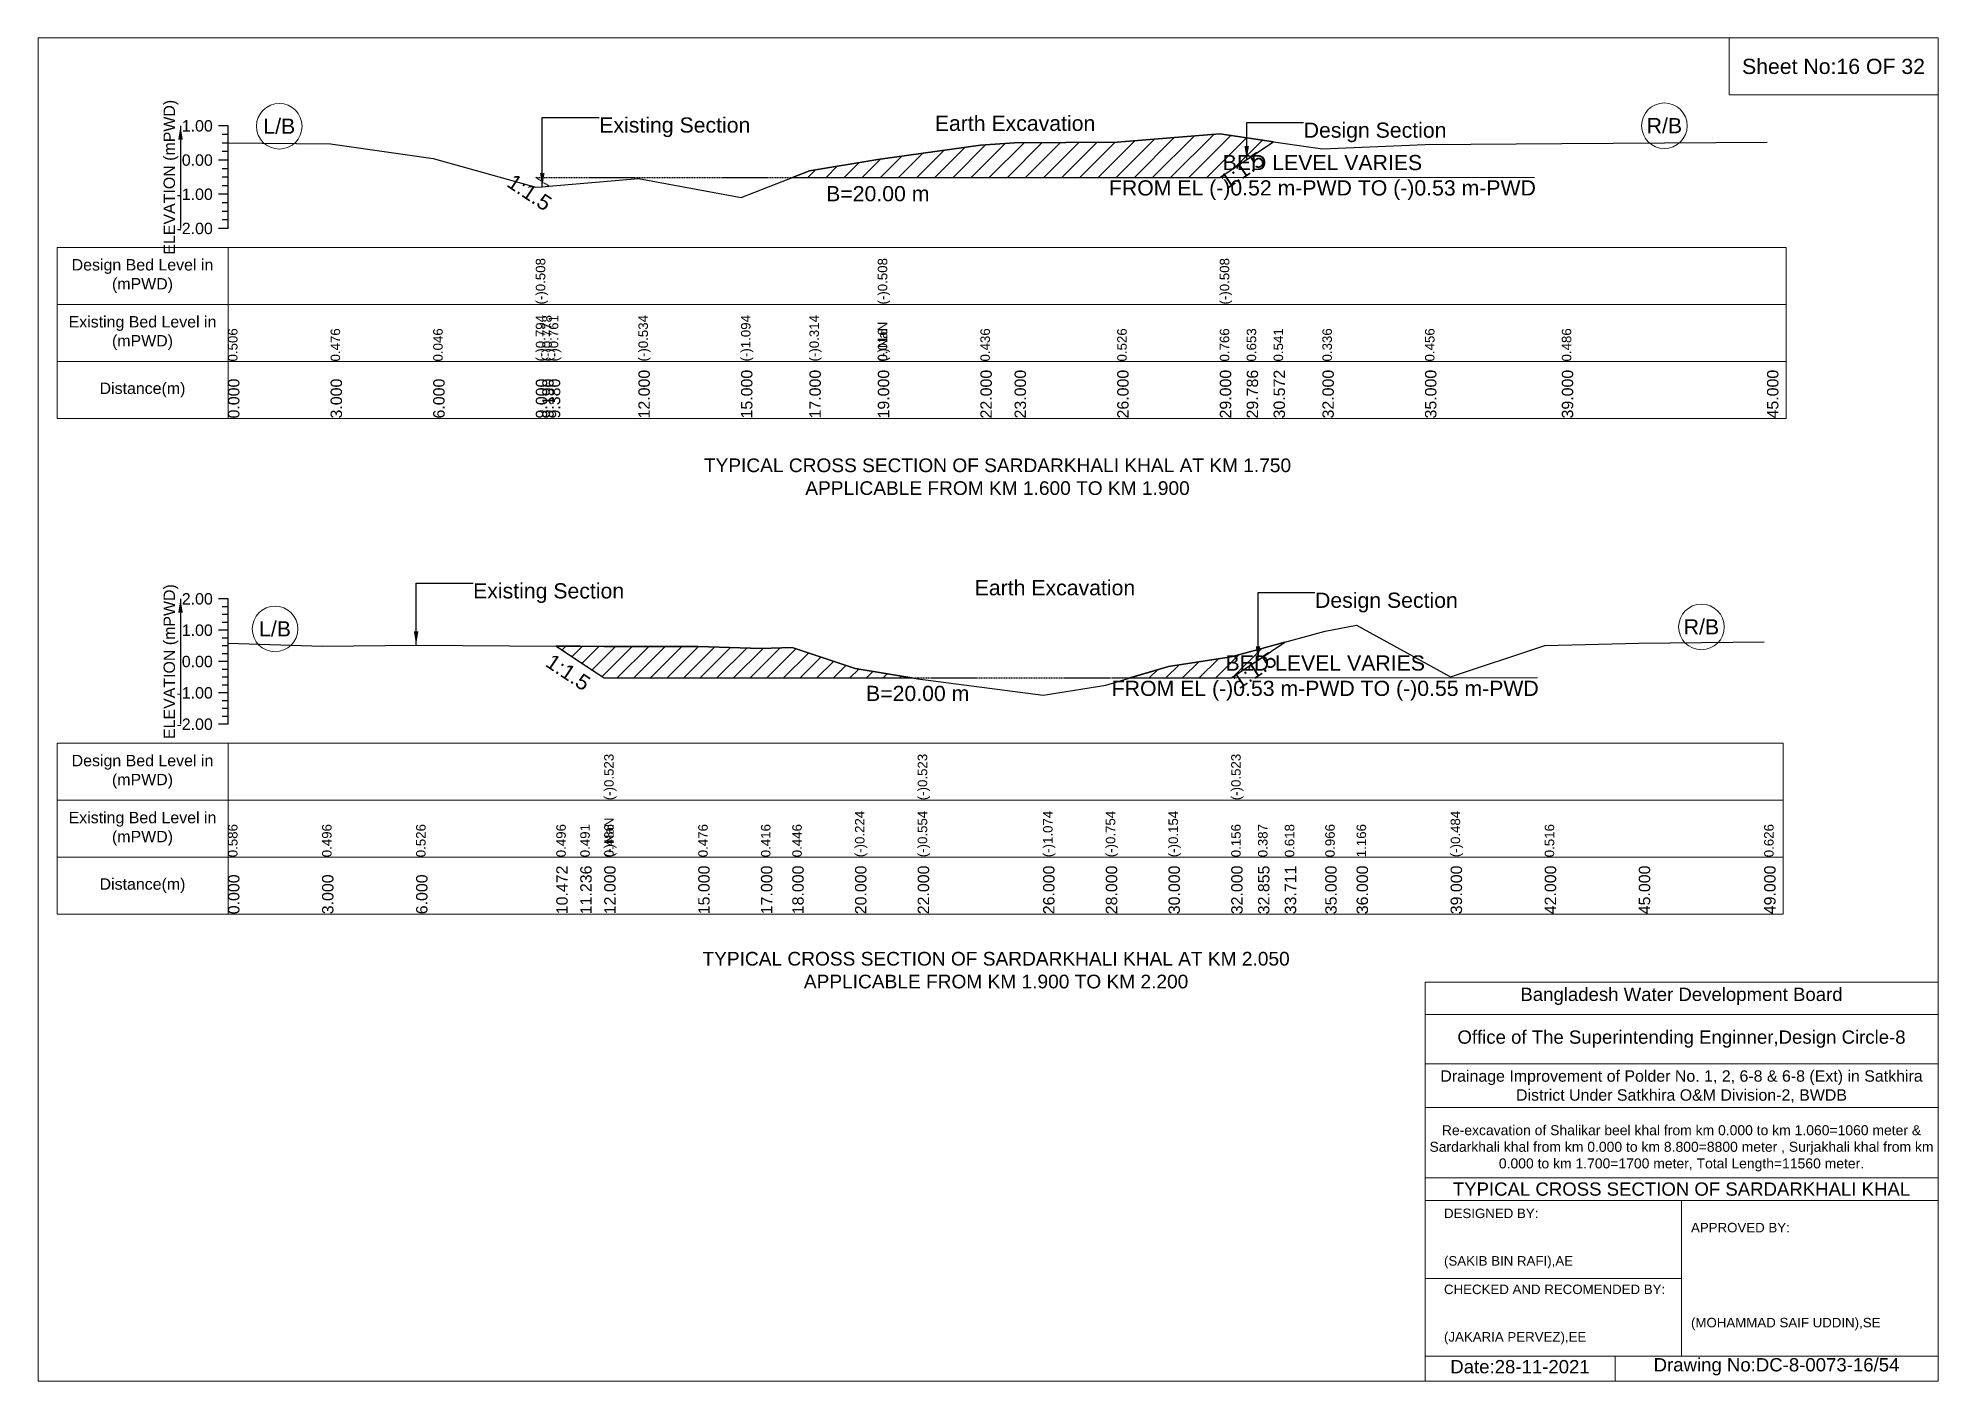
# Model space of a CAD drawing. Header units: inches. Extents: x 93000 to 416000, y -4242 to 0.
# Drawn here: x 250000 to 256000, y -4242 to 0 of the extents above; entities that cross this region are included whole.
import ezdxf

# ---------------------------------------------------------------- set-up
doc = ezdxf.new("R2010")
doc.units = ezdxf.units.IN
doc.header["$LTSCALE"] = 7
doc.header["$MEASUREMENT"] = 0
doc.linetypes.add('DASHED', pattern=[0.75, 0.5, -0.25])
for name, color, linetype, lineweight in [('Cross section Data Border', 7, 'Continuous', 9), ('Cross Section Labels', 7, 'Continuous', 9), ('Design_Bed_Level for Xsection', 7, 'DASHED', 25), ('Existing_Bed_Level for Xsection', 7, 'Continuous', 25), ('Long Section Labels', 7, 'Continuous', 9)]:
    doc.layers.add(name, color=color, linetype=linetype, lineweight=lineweight)
doc.styles.get("Standard").update_dxf_attribs({"font": 'arial.ttf'})
doc.dimstyles.get("Standard").update_dxf_attribs({"dimtxt": 0.18, "dimasz": 0.18, "dimexe": 0.18, "dimexo": 0.0625, "dimgap": 0.09, "dimtad": 0, "dimtih": 1, "dimtoh": 1, "dimdec": 4, "dimzin": 0, "dimdsep": 46, "dimtxsty": 'Standard', "dimcen": 0.09, "dimadec": 0, "dimazin": 0, "dimtfac": 1, "dimtdec": 4, "dimtofl": 0, "dimtmove": 0, "dimatfit": 3, "dimfxl": 0, "dimtolj": 1, "dimtzin": 0, "dimarcsym": 0})

msp = doc.modelspace()

# ---------------------------------------------------------------- texts
at = {"layer": 'Cross section Data Border', "attachment_point": 5}
for s, insert, char_height in [('Sheet No:16 OF 32', (255670, -90), 48), ('Bangladesh Water Development Board', (255190, -3027), 42), ('Office of The Superintending Enginner,Design Circle-8', (255190, -3162), 42)]:
    msp.add_mtext(s, dxfattribs=dict(at, insert=insert, char_height=char_height))
at = {"layer": 'Cross section Data Border'}
for s, insert, char_height, width, attachment_point in [('Design Bed Level in (mPWD)', (250330, -751.8), 36, 480, 5), ('Existing Bed Level in (mPWD)', (250330, -931.8), 36, 480, 5), ('Distance(m)', (250330, -1111.8), 36, 480, 5), ('Design Bed Level in (mPWD)', (250330, -2317.7), 36, 480, 5), ('Existing Bed Level in (mPWD)', (250330, -2497.7), 36, 480, 5), ('Distance(m)', (250330, -2677.7), 36, 480, 5), ('Drainage Improvement of Polder No. 1, 2, 6-8 & 6-8 (Ext) in Satkhira District Under Satkhira O&M Division-2, BWDB', (255190, -3312), 36, 1680, 5), ('Re-excavation of Shalikar beel khal from km 0.000 to km 1.060=1060 meter & Sardarkhali khal from km 0.000 to km 8.800=8800 meter , Surjakhali khal from km 0.000 to km 1.700=1700 meter, Total Length=11560 meter.', (255190, -3507), 31.4683, 1620, 5), ('TYPICAL CROSS SECTION OF SARDARKHALI KHAL', (255190, -3636), 42, 1680, 5), ('DESIGNED BY:\\P\\P\\P(SAKIB BIN RAFI),AE', (254440, -3792), 30, 840, 4), ('APPROVED BY:\\P\\P\\P\\P\\P\\P(MOHAMMAD SAIF UDDIN),SE', (255220, -3912), 30, 840, 4), ('CHECKED AND RECOMENDED BY:\\P\\P\\P(JAKARIA PERVEZ),EE', (254440, -4032), 30, 840, 4), ('Date:28-11-2021', (254680, -4197), 42, 840, 5), ('Drawing No:DC-8-0073-16/54', (255490, -4197), 42, 1320, 5)]:
    msp.add_mtext(s, dxfattribs=dict(at, insert=insert, char_height=char_height, width=width, attachment_point=attachment_point))
at = {"layer": 'Cross Section Labels'}
for s, insert, char_height, attachment_point in [('L/B', (250762, -278.8), 48, 5), ('Existing Section', (251772.5, -250.8), 48, 1), ('Earth Excavation', (252832, -245.4), 48, 1), ('Design Section', (253996.9, -267), 48, 1), ('R/B', (255136, -277.2), 48, 5), ('BED LEVEL VARIES \\PFROM EL (-)0.52 m-PWD TO (-)0.53 m-PWD', (254056, -440.7), 48, 5), ('B=20.00 m', (252652, -467.7), 48, 2), ('TYPICAL CROSS SECTION OF SARDARKHALI KHAL AT KM 1.750\\PAPPLICABLE FROM KM 1.600 TO KM 1.900', (253030, -1386), 43.2, 5), ('Existing Section', (251374, -1722.2), 48, 1), ('Earth Excavation', (252958, -1712.3), 48, 1), ('Design Section', (254032.7, -1751.9), 48, 1), ('L/B', (250748.5, -1866.6), 48, 5), ('R/B', (255253, -1860.2), 48, 5), ('BED LEVEL VARIES \\PFROM EL (-)0.53 m-PWD TO (-)0.55 m-PWD', (254065, -2021.4), 48, 5), ('B=20.00 m', (252778, -2046.2), 48, 2), ('TYPICAL CROSS SECTION OF SARDARKHALI KHAL AT KM 2.050\\PAPPLICABLE FROM KM 1.900 TO KM 2.200', (253025.5, -2944.5), 43.2, 5)]:
    msp.add_mtext(s, dxfattribs=dict(at, insert=insert, char_height=char_height, attachment_point=attachment_point))
at = {"layer": 'Cross Section Labels', "char_height": 48, "attachment_point": 2}
for insert, rotation in [((253789.9, -397.6), 33.69007), ((251565.5, -467.8), 326.30993), ((251687.6, -1983.4), 326.30993), ((253827.9, -1977.3), 33.69007)]:
    msp.add_mtext('1:1.5', dxfattribs=dict(at, insert=insert, rotation=rotation))
at = {"layer": 'Existing_Bed_Level for Xsection', "char_height": 36, "attachment_point": 5, "rotation": 90}
for insert in [(250420, -439.8), (250420, -1969.7)]:
    msp.add_mtext('ELEVATION (mPWD)', dxfattribs=dict(at, insert=insert))
at = {"layer": 'Existing_Bed_Level for Xsection', "char_height": 36, "attachment_point": 6}
for s, insert in [('1.00', (250552, -277.8)), ('0.00', (250552, -385.8)), ('-1.00', (250552, -493.8)), ('-2.00', (250552, -601.8)), ('2.00', (250552, -1771.7)), ('1.00', (250552, -1870.7)), ('0.00', (250552, -1969.7)), ('-1.00', (250552, -2068.7)), ('-2.00', (250552, -2167.7))]:
    msp.add_mtext(s, dxfattribs=dict(at, insert=insert))
at = {"layer": 'Long Section Labels', "attachment_point": 1, "rotation": 90}
for s, insert, char_height in [('(-)0.508', (251572, -841.8), 30), ('(-)0.508', (252652, -841.8), 30), ('(-)0.508', (253732, -841.8), 30), ('(-)0.794', (251572, -1021.8), 30), ('(-)0.794', (251572, -1021.8), 30), ('(-)0.794', (251572, -1021.8), 30), ('(-)0.778', (251592.5, -1021.8), 30), ('(-)0.761', (251613.1, -1021.8), 30), ('(-)0.534', (251896, -1021.8), 30), ('(-)1.094', (252220, -1021.8), 30), ('(-)0.314', (252436, -1021.8), 30), ('(-)NaN', (252652, -1021.8), 30), ('(-)NaN', (252652, -1021.8), 30), ('0.506', (250600, -1021.8), 30), ('0.506', (250600, -1021.8), 30), ('0.476', (250924, -1021.8), 30), ('0.046', (251248, -1021.8), 30), ('0.016', (252652, -1021.8), 30), ('0.016', (252652, -1021.8), 30), ('0.436', (252976, -1021.8), 30), ('0.526', (253408, -1021.8), 30), ('0.526', (253408, -1021.8), 30), ('0.766', (253732, -1021.8), 30), ('0.766', (253732, -1021.8), 30), ('0.653', (253816.9, -1021.8), 30), ('0.541', (253901.8, -1021.8), 30), ('0.336', (254056, -1021.8), 30), ('0.456', (254380, -1021.8), 30), ('0.486', (254812, -1021.8), 30), ('0.000', (250600, -1201.8), 36), ('3.000', (250924, -1201.8), 36), ('6.000', (251248, -1201.8), 36), ('9.000', (251572, -1201.8), 36), ('9.000', (251572, -1201.8), 36), ('9.000', (251572, -1201.8), 36), ('9.190', (251592.5, -1201.8), 36), ('9.380', (251613.1, -1201.8), 36), ('12.000', (251896, -1201.8), 36), ('15.000', (252220, -1201.8), 36), ('17.000', (252436, -1201.8), 36), ('19.000', (252652, -1201.8), 36), ('19.000', (252652, -1201.8), 36), ('19.000', (252652, -1201.8), 36), ('22.000', (252976, -1201.8), 36), ('23.000', (253084, -1201.8), 36), ('26.000', (253408, -1201.8), 36), ('29.000', (253732, -1201.8), 36), ('29.000', (253732, -1201.8), 36), ('29.000', (253732, -1201.8), 36), ('29.786', (253816.9, -1201.8), 36), ('30.572', (253901.8, -1201.8), 36), ('32.000', (254056, -1201.8), 36), ('35.000', (254380, -1201.8), 36), ('39.000', (254812, -1201.8), 36), ('45.000', (255460, -1201.8), 36), ('(-)0.523', (251788, -2407.7), 30), ('(-)0.523', (252778, -2407.7), 30), ('(-)0.523', (253768, -2407.7), 30), ('(-)0.224', (252580, -2587.7), 30), ('(-)0.554', (252778, -2587.7), 30), ('(-)0.554', (252778, -2587.7), 30), ('(-)1.074', (253174, -2587.7), 30), ('(-)0.754', (253372, -2587.7), 30), ('(-)0.154', (253570, -2587.7), 30), ('(-)0.484', (254461, -2587.7), 30), ('0.586', (250600, -2587.7), 30), ('0.586', (250600, -2587.7), 30), ('0.496', (250897, -2587.7), 30), ('0.526', (251194, -2587.7), 30), ('0.496', (251636.7, -2587.7), 30), ('0.491', (251712.4, -2587.7), 30), ('(-)NaN', (251788, -2587.7), 30), ('(-)NaN', (251788, -2587.7), 30), ('0.486', (251788, -2587.7), 30), ('0.486', (251788, -2587.7), 30), ('0.476', (252085, -2587.7), 30), ('0.416', (252283, -2587.7), 30), ('0.446', (252382, -2587.7), 30), ('0.156', (253768, -2587.7), 30), ('0.156', (253768, -2587.7), 30), ('0.156', (253768, -2587.7), 30), ('0.387', (253852.7, -2587.7), 30), ('0.618', (253937.3, -2587.7), 30), ('0.966', (254065, -2587.7), 30), ('1.166', (254164, -2587.7), 30), ('0.516', (254758, -2587.7), 30), ('0.626', (255451, -2587.7), 30), ('10.472', (251636.7, -2767.7), 36), ('11.236', (251712.4, -2767.7), 36), ('12.000', (251788, -2767.7), 36), ('12.000', (251788, -2767.7), 36), ('12.000', (251788, -2767.7), 36), ('15.000', (252085, -2767.7), 36), ('17.000', (252283, -2767.7), 36), ('18.000', (252382, -2767.7), 36), ('20.000', (252580, -2767.7), 36), ('22.000', (252778, -2767.7), 36), ('22.000', (252778, -2767.7), 36), ('22.000', (252778, -2767.7), 36), ('26.000', (253174, -2767.7), 36), ('28.000', (253372, -2767.7), 36), ('30.000', (253570, -2767.7), 36), ('32.000', (253768, -2767.7), 36), ('32.000', (253768, -2767.7), 36), ('32.000', (253768, -2767.7), 36), ('32.855', (253852.7, -2767.7), 36), ('33.711', (253937.3, -2767.7), 36), ('35.000', (254065, -2767.7), 36), ('36.000', (254164, -2767.7), 36), ('39.000', (254461, -2767.7), 36), ('42.000', (254758, -2767.7), 36), ('45.000', (255055, -2767.7), 36), ('49.000', (255451, -2767.7), 36), ('0.000', (250600, -2767.7), 36), ('3.000', (250897, -2767.7), 36), ('6.000', (251194, -2767.7), 36)]:
    msp.add_mtext(s, dxfattribs=dict(at, insert=insert, char_height=char_height))

# ---------------------------------------------------------------- hatches: boundary and pattern name
at = {"layer": 'Existing_Bed_Level for Xsection'}
h = msp.add_hatch(dxfattribs=at)
h.set_pattern_fill('ANSI31', color=256, scale=324, style=0)
h.paths.add_polyline_path([(252382.4, -440.7), (252436, -440.7), (252652, -440.7), (252976, -440.7), (253084, -440.7), (253408, -440.7), (253732, -440.7), (253816.9, -384.1), (253901.8, -327.5), (253816.9, -315.3), (253732, -303.1), (253408, -329), (253084, -331.2), (252976, -338.8), (252652, -384.1), (252436, -419.8)])
h = msp.add_hatch(dxfattribs=at)
h.set_pattern_fill('ANSI31', color=256, scale=297, style=0)
h.paths.add_polyline_path([(253448.4, -2021.4), (253570, -2021.4), (253768, -2021.4), (253852.7, -1965), (253937.3, -1908.5), (253852.7, -1931.4), (253768, -1954.2), (253570, -1984.9)])
h = msp.add_hatch(dxfattribs=at)
h.set_pattern_fill('ANSI31', color=256, scale=297, style=0)
h.paths.add_polyline_path([(251636.7, -1920.6), (251712.4, -1971), (251788, -2021.4), (252085, -2021.4), (252283, -2021.4), (252382, -2021.4), (252580, -2021.4), (252759.1, -2021.4), (252580, -1991.8), (252382, -1925.5), (252283, -1928.5), (252085, -1922.5), (251788, -1921.6), (251712.4, -1921.1)])

# ---------------------------------------------------------------- linework, layer by layer
at = {"layer": 'Cross section Data Border'}
for points in [[(250000, 0), (256000, 0), (256000, -4242), (250000, -4242)], [(255340, 0), (256000, 0), (256000, -180), (255340, -180)], [(250060, -661.8), (255520, -661.8), (255520, -1201.8), (250060, -1201.8)], [(250060, -2227.7), (255511, -2227.7), (255511, -2767.7), (250060, -2767.7)]]:
    msp.add_lwpolyline(points, close=True, dxfattribs=at)
for points in [[(250600, -661.8), (250600, -1201.8)], [(250060, -841.8), (255520, -841.8)], [(250060, -1021.8), (255520, -1021.8)], [(250600, -2227.7), (250600, -2767.7)], [(250060, -2407.7), (255511, -2407.7)], [(250060, -2587.7), (255511, -2587.7)], [(254380, -4242), (254380, -2982), (256000, -2982)], [(254380, -3084), (256000, -3084)], [(254380, -3240), (256000, -3240)], [(254380, -3378), (256000, -3378)], [(254380, -3600), (256000, -3600)], [(254380, -3672), (256000, -3672)], [(255190, -3672), (255190, -4164)], [(254380, -3918), (255190, -3918)], [(254380, -4164), (256000, -4164)], [(254980, -4164), (254980, -4242)]]:
    msp.add_lwpolyline(points, dxfattribs=at)
at = {"layer": 'Cross Section Labels'}
for points in [[(253386.2, -440.7), (254725.8, -440.7)], [(253395.2, -2021.4), (254734.8, -2021.4)]]:
    msp.add_lwpolyline(points, dxfattribs=at)
for centre in [(250762, -278.8), (255136, -277.2), (250748.5, -1866.6), (255253, -1860.2)]:
    msp.add_circle(centre, 72, dxfattribs=at)
at = {"layer": 'Design_Bed_Level for Xsection'}
for points in [[(251613.1, -468), (251592.5, -454.3), (251572, -440.7), (252652, -440.7), (253732, -440.7), (253816.9, -384.1), (253901.8, -327.5)], [(251636.7, -1920.6), (251712.4, -1971), (251788, -2021.4), (252778, -2021.4), (253768, -2021.4), (253852.7, -1965), (253937.3, -1908.5)]]:
    msp.add_lwpolyline(points, dxfattribs=at)
at = {"layer": 'Existing_Bed_Level for Xsection'}
for points in [[(250600, -277.8), (250570, -277.8)], [(250600, -601.8), (250600, -493.8), (250600, -385.8), (250600, -277.8)], [(250600, -304.8), (250582, -304.8)], [(250600, -331.8), (250582, -331.8)], [(250600, -358.8), (250582, -358.8)], [(250600, -331.2), (250924, -334.4), (251248, -380.9), (251572, -471.6), (251572, -471.6), (251592.5, -469.8), (251613.1, -468), (251896, -443.5), (252220, -504), (252436, -419.8), (252652, -384.1), (252652, -384.1), (252976, -338.8), (253084, -331.2), (253408, -329), (253732, -303.1), (253732, -303.1), (253816.9, -315.3), (253901.8, -327.5), (254056, -349.6), (254380, -336.6), (254812, -333.4), (255460, -329)], [(250600, -385.8), (250570, -385.8)], [(250600, -412.8), (250582, -412.8)], [(250600, -439.8), (250582, -439.8)], [(250600, -466.8), (250582, -466.8)], [(250600, -493.8), (250570, -493.8)], [(250600, -520.8), (250582, -520.8)], [(250600, -547.8), (250582, -547.8)], [(250600, -574.8), (250582, -574.8)], [(250600, -601.8), (250570, -601.8)], [(250600, -1771.7), (250570, -1771.7)], [(250600, -1796.4), (250582, -1796.4)], [(250600, -2167.7), (250600, -2068.7), (250600, -1969.7), (250600, -1870.7), (250600, -1771.7)], [(250600, -1821.2), (250582, -1821.2)], [(250600, -1845.9), (250582, -1845.9)], [(250600, -1911.7), (250897, -1920.6), (251194, -1917.6), (251636.7, -1920.6), (251712.4, -1921.1), (251788, -1921.6), (251788, -1921.6), (252085, -1922.5), (252283, -1928.5), (252382, -1925.5), (252580, -1991.8), (252778, -2024.5), (252778, -2024.5), (253174, -2076), (253372, -2044.3), (253570, -1984.9), (253768, -1954.2), (253768, -1954.2), (253852.7, -1931.4), (253937.3, -1908.5), (254065, -1874), (254164, -1854.2), (254461, -2017.6), (254758, -1918.6), (255055, -1911.7), (255451, -1907.7)], [(250600, -1870.7), (250570, -1870.7)], [(250600, -1895.4), (250582, -1895.4)], [(250600, -1969.7), (250570, -1969.7)], [(250600, -1920.2), (250582, -1920.2)], [(250600, -1944.9), (250582, -1944.9)], [(250600, -1994.4), (250582, -1994.4)], [(250600, -2019.2), (250582, -2019.2)], [(250600, -2068.7), (250570, -2068.7)], [(250600, -2043.9), (250582, -2043.9)], [(250600, -2093.4), (250582, -2093.4)], [(250600, -2118.2), (250582, -2118.2)], [(250600, -2142.9), (250582, -2142.9)], [(250600, -2167.7), (250570, -2167.7)]]:
    msp.add_lwpolyline(points, dxfattribs=at)
for points in [[(252382.4, -440.7), (252436, -440.7), (252652, -440.7), (252652, -440.7), (252976, -440.7), (253084, -440.7), (253408, -440.7), (253732, -440.7), (253732, -440.7), (253816.9, -384.1), (253901.8, -327.5), (253901.8, -327.5), (253901.8, -327.5), (253816.9, -315.3), (253732, -303.1), (253732, -303.1), (253408, -329), (253084, -331.2), (252976, -338.8), (252652, -384.1), (252652, -384.1), (252436, -419.8)], [(253448.4, -2021.4), (253570, -2021.4), (253768, -2021.4), (253768, -2021.4), (253852.7, -1965), (253937.3, -1908.5), (253937.3, -1908.5), (253937.3, -1908.5), (253852.7, -1931.4), (253768, -1954.2), (253768, -1954.2), (253570, -1984.9)], [(251636.7, -1920.6), (251636.7, -1920.6), (251712.4, -1971), (251788, -2021.4), (251788, -2021.4), (252085, -2021.4), (252283, -2021.4), (252382, -2021.4), (252580, -2021.4), (252759.1, -2021.4), (252580, -1991.8), (252382, -1925.5), (252283, -1928.5), (252085, -1922.5), (251788, -1921.6), (251788, -1921.6), (251712.4, -1921.1), (251636.7, -1920.6)]]:
    msp.add_lwpolyline(points, close=True, dxfattribs=at)

msp.set_redraw_order([(e.dxf.handle, doc.entitydb.next_handle()) for e in msp.query("TEXT MTEXT ATTDEF DIMENSION ARC_DIMENSION")])  # texts and dimensions are drawn at this point

# ---------------------------------------------------------------- leaders
at = {"layer": 'Cross Section Labels', "annotation_type": 0, "has_hookline": 1, "hookline_direction": 0}
for points, text_width in [([(251592.5, -469.8), (251592.5, -250.8), (251772.4, -250.8)], 467.2), ([(253816.9, -384.1), (253816.9, -267), (253996.8, -267)], 441.2), ([(251194, -1917.6), (251194, -1722.2), (251373.9, -1722.2)], 467.2), ([(253852.7, -1965), (253852.7, -1751.9), (254032.6, -1751.9)], 441.2)]:
    msp.add_leader(points, dimstyle='Standard', override={"dimasz": 43.2}, dxfattribs=dict(at, text_width=text_width))
at = {"layer": 'Existing_Bed_Level for Xsection'}
for points in [[(250450, -277.8), (250450, -601.8)], [(250450, -1771.7), (250450, -2167.7)]]:
    msp.add_leader(points, dimstyle='Standard', override={"dimasz": 43.2}, dxfattribs=at)

doc.saveas('drawing.dxf')
